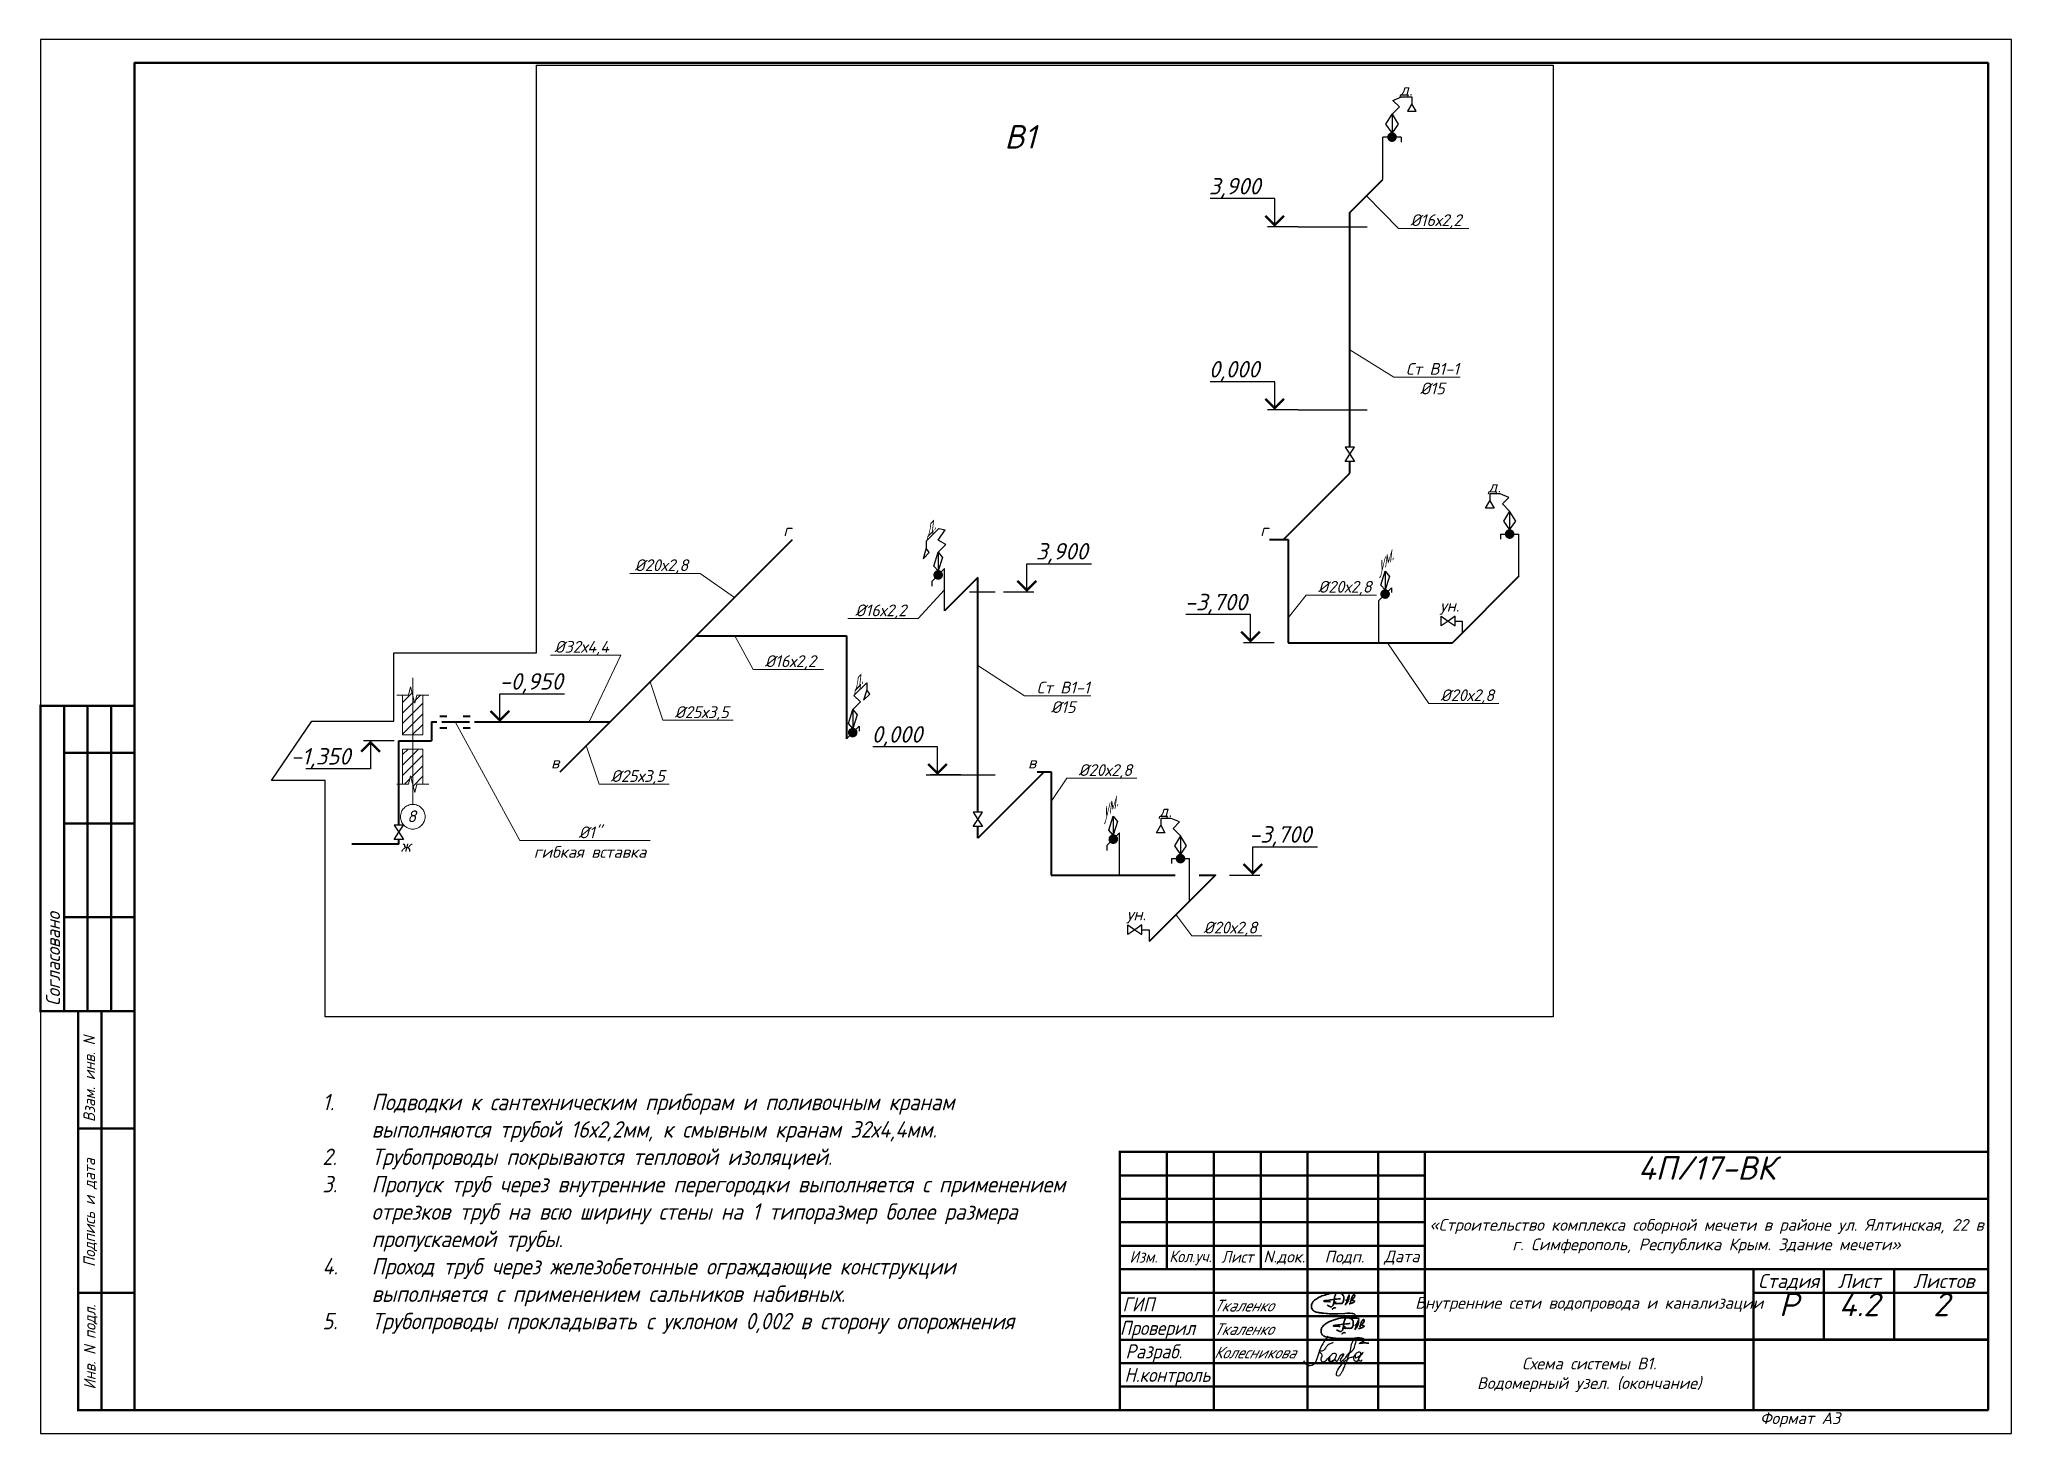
# Paper-space layout 'схема_В1 (2)' of a CAD drawing. Header units: millimetres. Extents: x 0 to 420, y 0 to 297.
# The model-space entities are those that its viewports show. They can reach past a viewport. Long polylines and large blocks are cut down to what shows.
import ezdxf
from ezdxf import colors
from ezdxf.entities.mleader import LeaderData, LeaderLine
from ezdxf.enums import TextEntityAlignment as Align
from ezdxf.math import Vec2, Vec3

# ---------------------------------------------------------------- set-up
doc = ezdxf.new("R2010")
doc.units = ezdxf.units.MM
doc.set_wipeout_variables(frame=1)
doc.linetypes.add('ACAD_ISO07W100', pattern=[3, 0, -3])
doc.layers.add('_ВК-маска', color=255, linetype='Continuous', transparency=0.9)
doc.layers.add('_ВК-Спецификация', color=3, linetype='Continuous', lineweight=15, plot=False, transparency=0.5)
for name, color, linetype, lineweight in [('text', 102, 'Continuous', 15), ('ВК_B1', 5, 'Continuous', 40), ('ВК_frame', 5, 'Continuous', 50), ('ВК_PI Stamp', 7, 'Continuous', 50), ('ВК_text_frame', 140, 'Continuous', 15), ('ОП', 7, 'Continuous', 25), ('основная_05', 7, 'Continuous', 50)]:
    doc.layers.add(name, color=color, linetype=linetype, lineweight=lineweight)
doc.layers.add('ВК_defpoints', color=7, linetype='Continuous', plot=False)
for name, color, linetype in [('ВК_text', 102, 'Continuous'), ('ВК_АР_отметки', 70, 'Continuous'), ('ВК_В1_текст', 5, 'Continuous'), ('ВК_ТЗ_текст', 1, 'Continuous')]:
    doc.layers.add(name, color=color, linetype=linetype)
doc.styles.add('ISOPEUR', font='isocpeui.ttf')
doc.styles.add('note', font='isocpeur.ttf', dxfattribs={"width": 0.9, "oblique": 15})
doc.styles.add('text_frame', font='isocpeur.ttf', dxfattribs={"width": 0.9, "oblique": 15})

psp = doc.layouts.new('схема_В1 (2)')

# ---------------------------------------------------------------- texts
at = {"layer": 'ВК_PI Stamp', "linetype": 'Continuous', "lineweight": 25, "style": 'ISOPEUR', "oblique": 15, "width": 0.9}
for s, p in [('Ткаленко', (250, 26)), ('Ткаленко', (250, 21)), ('Колесникова', (250, 16))]:
    psp.add_text(s, height=2.5, dxfattribs=at).set_placement(p)
at = {"layer": 'ВК_PI Stamp', "linetype": 'Continuous', "lineweight": 25, "style": 'ISOPEUR'}
for s, insert, char_height, width, attachment_point in [('В1{\\H1.4167x; }', (208.75, 278.76), 5, 120, 2), ('4П/17-ВК{\\H1.4167x; }', (355, 59.07), 5, 120, 2), ('«Строительство комплекса соборной мечети в районе ул. Ялтинская, 22 в г. Симферополь, Республика Крым. Здание мечети»', (355, 42.04), 2.5, 120, 5), ('Р{\\H1.4167x; }', (372.5, 30), 5, 15, 2), ('4.2{\\H1.4167x; }', (387.5, 30), 5, 15, 2), ('2{\\H1.4167x; }', (405, 30), 5, 20, 2), ('Внутренние сети водопровода и канализации', (330, 27.5), 2.5, 70, 5), ('Схема системы В1.{\\H1.4167x; }\\PВодомерный узел. (окончание){\\H1.8736x; }', (330, 12.5), 2.5, 70, 5), ('Формат А3{\\H1.4167x; }', (374.95, 2.93), 2.5, 22.7495, 5)]:
    psp.add_mtext(s, dxfattribs=dict(at, insert=insert, char_height=char_height, width=width, attachment_point=attachment_point))
at = {"layer": 'ВК_text', "insert": (56.54, 72.38), "char_height": 3.5, "attachment_point": 1, "style": 'note'}
psp.add_mtext_dynamic_manual_height_columns('\\pi-10.5,l14,t14;1.^IПодводки к сантехническим приборам и поливочным кранам выполняются трубой 16х2,2мм, к смывным кранам 32х4,4мм.\\P2.^IТрубопроводы покрываются тепловой изоляцией.\\P3.^IПропуск труб через внутренние перегородки выполняется с применением отрезков труб на всю ширину стены на 1 типоразмер более размера пропускаемой трубы.\\P4.^IПроход труб через железобетонные ограждающие конструкции выполняется с применением сальников набивных.\\P5.^IТрубопроводы прокладывать с уклоном 0,002 в сторону опорожнения', width=162.6294, gutter_width=17.5, heights=[0], dxfattribs=at)

msp = doc.modelspace()

# ---------------------------------------------------------------- texts
at = {"layer": 'ВК_text', "linetype": 'Continuous', "style": 'ISOPEUR'}
for s, p in [('г', (57753.8, 24481.3)), ('г', (67917.1, 24481.3)), ('в', (52804.1, 19531.5)), ('в', (62967.4, 19531.5)), ('ж', (49601.8, 17755.1))]:
    msp.add_text(s, height=250, dxfattribs=at).set_placement(p)
at = {"layer": 'ВК_АР_отметки', "linetype": 'Continuous', "style": 'ISOPEUR'}
for s, p in [('3,900', (66821.7, 31759.9)), ('0,000', (66821.7, 27859.9)), ('3,900', (63137.7, 23981.7)), ('0,000', (59636.7, 20081.7))]:
    msp.add_text(s, height=350, dxfattribs=at).set_placement(p)
at = {"layer": 'ВК_В1_текст', "linetype": 'Continuous', "style": 'ISOPEUR'}
for s, p in [('-2,850', (45607.6, 25115.9)), ('-3,700', (66307.7, 22899.6)), ('-2,850', (51044.9, 22504.9)), ('-0,950', (51705, 21210.5)), ('-1,350', (47256.3, 19613.8)), ('-3,700', (67678.4, 17949.9))]:
    msp.add_text(s, height=350, dxfattribs=at).set_placement(p)

# ---------------------------------------------------------------- blocks, each defined once
blk = doc.blocks.new('*U335')
blk.add_lwpolyline([(0, 0), (420, 0), (420, 297), (0, 297)], close=True)
at = {"layer": 'text', "color": 0}
for p, q in [((230, 37.51), (230, 57.51)), ((230, 47.55), (230, 31.55))]:
    blk.add_line(p, q, dxfattribs=at)
at = {"layer": 'ВК_frame', "color": 0}
for p, q in [((5, 155), (5, 90)), ((10, 155), (10, 90)), ((15, 155), (15, 90)), ((20, 155), (20, 5)), ((5, 145), (20, 145)), ((5, 130), (20, 130)), ((5, 110), (20, 110)), ((295, 55), (230, 55)), ((295, 50), (230, 50)), ((295, 45), (230, 45)), ((295, 30), (230, 30)), ((295, 25), (230, 25)), ((295, 20), (230, 20)), ((295, 15), (230, 15)), ((295, 10), (230, 10)), ((230, 5), (415, 5)), ((230, 5), (415, 5)), ((230, 5), (415, 5))]:
    blk.add_line(p, q, dxfattribs=at)
at = {"layer": 'ВК_frame', "color": 0, "const_width": 0.5}
blk.add_lwpolyline([(0, 90), (20, 90), (20, 155), (0, 155)], close=True, dxfattribs=at)
for points in [[(20, 5), (8, 5), (8, 90), (20, 90)], [(13, 5), (13, 90)], [(415, 60), (230, 60), (230, 5)], [(240, 60), (240, 35)], [(250, 60), (250, 5)], [(260, 60), (260, 35)], [(270, 5), (270, 60)], [(285, 60), (285, 5)], [(295, 5), (295, 60)], [(415, 50), (295, 50)], [(295, 40), (230, 40)], [(295, 35), (230, 35)], [(415, 35), (295, 35)], [(365, 5), (365, 35)], [(380, 20), (380, 35)], [(395, 35), (395, 20)], [(365, 30), (415, 30)], [(415, 20), (295, 20)]]:
    blk.add_lwpolyline(points, dxfattribs=at)
at = {"layer": 'ВК_frame', "color": 0, "linetype": 'Continuous', "const_width": 0.5}
for points in [[(8, 65), (20, 65)], [(8, 30), (20, 30)]]:
    blk.add_lwpolyline(points, dxfattribs=at)
at = {"layer": 'основная_05'}
blk.add_lwpolyline([(20, 5), (415, 5), (415, 292), (20, 292)], close=True, dxfattribs=at)
at = {"layer": 'ВК_text_frame', "color": 0, "style": 'text_frame', "oblique": 15, "width": 0.9}
blk.add_text('Согласовано', height=3, rotation=90, dxfattribs=at).set_placement((4.15, 91.11))
at = {"layer": 'ВК_text_frame', "color": 0, "linetype": 'Continuous', "style": 'text_frame', "oblique": 15, "width": 0.9}
for s, p in [('Взам. инв. N', (11.61, 66.37)), ('Подпись и дата', (11.62, 35.49)), ('Инв. N подл.', (11.72, 9.39))]:
    blk.add_text(s, height=2.5, rotation=90, dxfattribs=at).set_placement(p)
at = {"layer": 'ВК_text_frame', "color": 0, "style": 'text_frame', "oblique": 15, "width": 0.9}
for s, p in [('Изм.', (235.02, 37.65)), ('Кол.уч.', (245.02, 37.41)), ('Лист', (255.02, 37.65))]:
    blk.add_text(s, height=2.5, dxfattribs=at).set_placement(p, align=Align.MIDDLE)
at = {"layer": 'ВК_text_frame', "color": 0, "style": 'text_frame', "oblique": 15}
for s, p in [('N.док.', (265.02, 37.49)), ('Подп.', (277.84, 37.49)), ('Дата', (290.07, 37.49))]:
    blk.add_text(s, height=2.5, dxfattribs=at).set_placement(p, align=Align.MIDDLE)
at = {"layer": 'ВК_text_frame', "color": 0, "style": 'text_frame', "oblique": 15, "width": 0.962963}
blk.add_text('Стадия', height=3, dxfattribs=at).set_placement((366, 31), (379, 31), align=Align.FIT)
at = {"layer": 'ВК_text_frame', "color": 0, "style": 'text_frame', "oblique": 15}
for s, p in [('Лист', (383, 31)), ('Листов', (399.05, 31))]:
    blk.add_text(s, height=3, dxfattribs=at).set_placement(p)
at = {"layer": 'ВК_text_frame', "color": 0, "style": 'text_frame', "oblique": 15, "width": 0.9}
for s, p in [('ГИП', (233.91, 27.5)), ('Проверил', (237.99, 22.5)), ('Разраб.', (237.22, 17.5)), ('Н.контроль', (240.12, 12.5))]:
    blk.add_text(s, height=3, dxfattribs=at).set_placement(p, align=Align.MIDDLE_CENTER)
blk = doc.blocks.new('A$C77FD01EB')
at = {"layer": 'ОП', "color": 5, "lineweight": 35, "ltscale": 100}
for p, q in [((10021, 9860), (10110, 10097)), ((10110, 10097), (10231, 10450)), ((10231, 10450), (10269, 10561))]:
    blk.add_line(p, q, dxfattribs=at)
for points in [[(20301, 80), (20161, 120), (20161, 120), (19392, 150), (19211, 190), (17761, 200), (17552, 144), (16951, 140), (16671, 120), (16351, 0), (17121, 400), (17375, 532), (17571, 640), (17671, 730), (17841, 820), (18015, 912), (18311, 1150), (18411, 1260), (18491, 1390), (18531, 1480), (18531, 1550), (18531, 1620), (18481, 1680), (18440, 1729), (18337, 1853), (18201, 1940), (18096, 2007), (17931, 2070), (17421, 2220), (17211, 2220), (16311, 2340), (15251, 2320), (14191, 2240), (11201, 2110), (10520, 2080), (9251, 2080), (8431, 2080), (7561, 2080), (6791, 2150), (6182, 2206), (5211, 2270), (4881, 2340), (4511, 2380), (4321, 2380), (4121, 2450), (3921, 2460), (3611, 2476), (3401, 2530), (3127, 2601), (2861, 2601), (2671, 2660), (2501, 2660), (2381, 2710), (1971, 2810), (1646, 2889), (1301, 3070), (1121, 3160), (993, 3224), (851, 3350), (541, 3670), (374, 3843), (111, 4360), (0, 4579), (0, 4810), (1, 5610), (2, 5860), (101, 6260), (231, 6560), (322, 6769), (501, 6990), (691, 7270), (991, 7590), (1281, 7880), (1631, 8130), (1882, 8309), (2146, 8498), (2561, 8730), (3261, 9130), (3611, 9300), (3974, 9476), (4411, 9650), (5081, 9900), (5601, 10070), (6131, 10230), (6434, 10321), (7031, 10490), (7391, 10580), (8341, 10740), (9051, 10850), (9490, 10918), (10051, 10950), (11081, 10950), (11691, 10950), (12131, 10850), (12571, 10680), (12911, 10500), (13181, 10260), (13421, 9920), (13521, 9740), (13601, 9550), (13661, 9390), (13701, 9060), (13701, 8700), (13701, 8360), (13681, 8090), (13611, 7760), (13511, 7390), (13391, 7140), (13151, 6670), (12951, 6490), (12811, 6470), (12671, 6490), (12501, 6480), (12371, 6430), (12181, 6410), (12101, 6420), (11971, 6470), (11721, 6500), (11541, 6450), (11352, 6400), (11111, 6440), (10931, 6440), (10621, 6440), (10271, 6330), (10271, 6330), (10271, 6330), (10271, 6330), (10271, 6330), (10271, 6330), (10271, 6330), (10271, 6330), (10271, 6330), (10271, 6330), (10271, 6330), (10271, 6330), (10271, 6330), (10271, 6330), (10271, 6330), (10271, 6330), (10271, 6330), (10271, 6330), (10271, 6330), (10271, 6330), (10271, 6330), (10271, 6330), (10271, 6330), (10271, 6330), (10271, 6330)], [(7981, 7090), (7911, 7150), (7841, 7190), (7776, 7228), (7671, 7250), (7511, 7270), (7371, 7288), (7141, 7310), (6981, 7320), (6781, 7332), (6541, 7340), (6281, 7340), (5941, 7340), (5441, 7340), (5341, 7360), (5268, 7375), (5231, 7410), (5185, 7454), (5140, 7498), (5161, 7550), (5231, 7570), (5408, 7621), (5781, 7670), (6181, 7710), (6811, 7790), (7321, 7880), (7901, 7990), (8481, 8080), (9051, 8160), (9481, 8200), (9901, 8240), (10741, 8330), (11471, 8400), (11961, 8440), (12211, 8460), (12261, 8450), (12321, 8430)], [(6581, 5840), (6851, 5640), (6973, 5549), (7191, 5460), (7411, 5370), (7721, 5190), (8061, 5060), (8261, 5020), (8431, 5030), (8581, 5130), (8771, 5310), (8961, 5510), (9121, 5700), (9211, 5940), (9305, 6189), (9421, 6640), (9461, 6980), (9531, 7500), (9601, 8130), (9703, 8843)], [(9703, 8843), (9751, 9090), (9811, 9250), (9871, 9420), (9931, 9620), (10021, 9860)], [(14361, 5770), (14461, 6080), (14651, 6430), (14823, 6747), (14971, 7200), (15121, 7650), (15251, 8230), (15391, 8590), (15492, 8850), (15628, 9198), (15791, 9660), (15891, 9940), (15961, 10080), (15981, 10090), (16001, 10090), (16011, 10090), (16031, 10080), (16031, 10060), (16011, 9960), (15989, 9847), (15953, 9668), (15941, 9420), (15931, 9220), (15921, 9020), (15911, 8810), (15891, 8630), (15881, 8540), (15801, 8310), (15741, 8070), (15611, 7860), (15381, 7350), (15191, 6929), (15046, 6608), (14975, 6449)], [(18146, 10200), (18251, 10160), (18311, 10080), (18351, 9980), (18381, 9830), (18381, 9670), (18361, 9570), (18331, 9420), (18261, 9240), (18091, 8950), (18023, 8833), (17921, 8730), (17751, 8550), (17571, 8360), (17471, 8240), (17341, 8090), (17271, 7960), (17241, 7850), (17261, 7760), (17371, 7710), (17531, 7670), (17821, 7670), (17941, 7650), (18081, 7600), (18241, 7520), (18311, 7450), (18361, 7370), (18371, 7350), (18361, 7310), (18331, 7240), (18171, 7100), (18059, 7002), (17801, 6840), (17481, 6720), (17261, 6640), (17059, 6566), (16771, 6480), (16591, 6430), (16411, 6390), (16191, 6320), (15999, 6259)], [(16511, 6900), (16621, 7330), (16701, 7590), (16780, 7844), (17081, 8910), (17211, 9250), (17371, 9530), (17581, 9810), (17791, 10060), (17931, 10160), (18071, 10200), (18146, 10200)], [(10321, 4530), (10121, 4570), (9992, 4596), (9821, 4603), (9561, 4577), (9358, 4516), (9231, 4400), (9085, 4266), (8981, 4172), (8891, 4020), (8931, 4140), (8950, 4197), (8931, 4250), (8916, 4292), (8841, 4350)], [(9921, 7350), (9841, 7130), (9801, 6900), (9743, 6566), (9700, 6320), (9679, 6199)], [(10191, 7290), (10121, 7060), (10060, 6857), (10001, 6663), (9950, 6497), (9950, 6350)], [(14441, 7690), (14561, 7820), (14711, 7880), (14930, 7968), (15281, 7968), (15801, 7968), (15871, 7960)]]:
    blk.add_lwpolyline(points, dxfattribs=at)
blk = doc.blocks.new('подпис_колесникова')
at = {"layer": 'ОП', "lineweight": 25, "ltscale": 100}
for points in [[(1454714, 104026), (1454520, 103670), (1454372, 103401), (1454251, 103421), (1454207, 103498)], [(1454830, 103890), (1454680, 103800), (1454589, 103709), (1454528, 103701), (1454583, 103648), (1454568, 103539), (1454590, 103482), (1454650, 103490), (1454684, 103516), (1454759, 103591), (1454739, 103571), (1454726, 103521), (1454729, 103510), (1454770, 103482), (1454840, 103501), (1454881, 103568), (1454899, 103631), (1454888, 103649), (1454850, 103659), (1454840, 103659), (1454797, 103635), (1454771, 103609), (1454749, 103570), (1454749, 103560), (1454770, 103490), (1454870, 103519), (1454900, 103489), (1454939, 103530), (1455021, 103641), (1455050, 103650), (1454999, 103561), (1454980, 103509), (1454988, 103491), (1455030, 103510), (1455115, 103595), (1455152, 103659), (1455190, 103680), (1455301, 103851), (1455311, 103969), (1455231, 103889), (1455190, 103729), (1455142, 103585), (1455110, 103482), (1455070, 103391), (1455033, 103299), (1454999, 103241), (1454981, 103209), (1454961, 103180), (1454910, 103180), (1454899, 103220), (1454980, 103380), (1455071, 103491), (1455134, 103536), (1455210, 103580), (1455280, 103599), (1455303, 103638), (1455261, 103565), (1455296, 103504), (1455360, 103504), (1455367, 103531), (1455404, 103594), (1455419, 103650), (1455411, 103680), (1455380, 103689), (1455351, 103681), (1455320, 103660), (1455300, 103621), (1455299, 103571), (1455470, 103680), (1455372, 103535), (1455378, 103510), (1455420, 103499), (1455440, 103510), (1455440, 103519)]]:
    blk.add_spline(points, degree=3, dxfattribs=at)
blk = doc.blocks.new('_None')
blk = doc.blocks.new('*U19')
at = {"lineweight": 15}
h = blk.add_hatch(dxfattribs=at)
h.set_pattern_fill('ANSI31', color=256, scale=50, style=0)
h.set_pattern_definition([(45, (1524.6, -16.17), (-112.253, 112.253), [])])
h.paths.add_polyline_path([(216, 974), (85, 974), (42, 799), (-46, 1149), (-90, 974), (-217, 974), (-217, 123), (216, 123)])
h = blk.add_hatch(dxfattribs=at)
h.set_pattern_fill('ANSI31', color=256, scale=50, style=0)
h.set_pattern_definition([(45, (1524.6, 0), (-112.253, 112.253), [])])
h.paths.add_polyline_path([(216, -176), (-217, -176), (-217, -925), (-90, -925), (-46, -750), (42, -1100), (85, -925), (216, -925)])
at = {"lineweight": 15, "ltscale": 100}
blk.add_line((0, 1340), (0, -1356), dxfattribs=at)
at = {"lineweight": 15}
blk.add_line((0, 158), (0, -158), dxfattribs=at)
at = {"linetype": 'ByBlock', "lineweight": 15}
for points in [[(339, 974), (85, 974), (42, 799), (-46, 1149), (-90, 974), (-343, 974)], [(339, -925), (85, -925), (42, -1100), (-46, -750), (-90, -925), (-343, -925)]]:
    blk.add_lwpolyline(points, dxfattribs=at)
at = {"lineweight": 15}
for points in [[(216, 974), (216, 123), (-217, 123), (-217, 974)], [(-217, -925), (-217, -176), (216, -176), (216, -925)]]:
    blk.add_lwpolyline(points, dxfattribs=at)
at = {"lineweight": 15, "ltscale": 100}
blk.add_circle((0, -1619), 263, dxfattribs=at)
at = {"lineweight": 15, "ltscale": 100, "style": 'ISOPEUR'}
blk.add_attdef('ОСЬ', (-118, -1734), '', height=250, dxfattribs=at)
blk = doc.blocks.new('*U42')
at = {"color": 0, "linetype": 'ByBlock', "lineweight": 30}
for p, q in [((-150, 250), (0, 250)), ((0, 250), (0, 0))]:
    blk.add_line(p, q, dxfattribs=at)
for points in [[(-453, 350), (-301, 250), (-453, 150), (-453, 350)], [(-150, 350), (-301, 250), (-150, 150), (-150, 350)]]:
    blk.add_lwpolyline(points, dxfattribs=at)
at = {"style": 'ISOPEUR'}
blk.add_text('ун.', height=250, dxfattribs=at).set_placement((-271, 576), align=Align.MIDDLE_CENTER)
at = {"layer": '_ВК-Спецификация', "style": 'ISOPEUR'}
blk.add_attdef('ДУ', text='', height=50, dxfattribs=at).set_placement((-196, 767), align=Align.CENTER)
blk = doc.blocks.new('*U40')
at = {"color": 0, "linetype": 'ByBlock', "lineweight": 30}
for p, q in [((-615, 1757), (-615, 1610)), ((-393, 1757), (-615, 1757)), ((-212, 1682), (-393, 1757)), ((-349, 1545), (-212, 1682)), ((-193, 1389), (-349, 1545)), ((-193, 1389), (-193, 988)), ((-385, 900), (0, 900)), ((-385, 900), (-385, 794)), ((0, 0), (0, 900))]:
    blk.add_line(p, q, dxfattribs=at)
for points in [[(-615, 1610), (-524, 1452), (-707, 1452)], [(-62, 1175), (-193, 1389), (-323, 1175), (-193, 988)]]:
    blk.add_lwpolyline(points, close=True, dxfattribs=at)
at = {"color": 0, "linetype": 'ByBlock', "lineweight": 30, "const_width": 102}
blk.add_lwpolyline([(-142, 900, -1), (-244, 900, -1)], format="xyb", close=True, dxfattribs=at)
at = {"color": 0, "lineweight": -2, "style": 'ISOPEUR'}
blk.add_text('д.', height=250, dxfattribs=at).set_placement((-516, 1911), align=Align.MIDDLE_CENTER)
at = {"layer": '_ВК-Спецификация', "style": 'ISOPEUR'}
blk.add_attdef('ДУ', text='', height=50, dxfattribs=at).set_placement((549, 1178), align=Align.CENTER)
blk = doc.blocks.new('*U43')
at = {"color": 0, "linetype": 'ByBlock', "lineweight": 30}
for p, q in [((0, 900), (0, 1847)), ((136, 1526), (299, 1688)), ((162, 1825), (434, 2096)), ((299, 1688), (162, 1825)), ((434, 2096), (434, 1950)), ((136, 1526), (136, 1124)), ((272, 1172), (0, 900)), ((272, 1172), (272, 1067))]:
    blk.add_line(p, q, dxfattribs=at)
for points in [[(434, 1950), (369, 1726), (498, 1856)], [(44, 1226), (136, 1526), (228, 1411), (136, 1124)]]:
    blk.add_lwpolyline(points, close=True, dxfattribs=at)
at = {"color": 0, "linetype": 'ByBlock', "lineweight": 30, "const_width": 102}
blk.add_lwpolyline([(85, 1036, 1), (187, 1036, 1)], format="xyb", close=True, dxfattribs=at)
at = {"color": 0, "lineweight": -2, "style": 'ISOPEUR', "oblique": 45}
blk.add_text('д.', height=250, rotation=45, dxfattribs=at).set_placement((185, 2090), align=Align.MIDDLE_CENTER)
at = {"layer": '_ВК-Спецификация', "style": 'ISOPEUR'}
blk.add_attdef('ДУ', text='', height=50, dxfattribs=at).set_placement((549, 1178), align=Align.CENTER)
blk = doc.blocks.new('*U44')
at = {"color": 0, "linetype": 'ByBlock', "lineweight": 30}
for p, q in [((-395, 1481), (-123, 1753)), ((-136, 1507), (13, 1728)), ((-123, 1753), (13, 1728)), ((-395, 1481), (-395, 1335)), ((26, 1416), (-136, 1507)), ((-136, 1253), (26, 1416)), ((0, 900), (-272, 628)), ((-136, 1253), (-136, 852)), ((0, 0), (0, 900)), ((-272, 628), (-272, 522))]:
    blk.add_line(p, q, dxfattribs=at)
for points in [[(-395, 1335), (-459, 1111), (-330, 1241)], [(-228, 954), (-136, 1253), (-44, 1139), (-136, 852)]]:
    blk.add_lwpolyline(points, close=True, dxfattribs=at)
at = {"color": 0, "linetype": 'ByBlock', "lineweight": 30, "const_width": 102}
blk.add_lwpolyline([(-187, 764, 1), (-85, 764, 1)], format="xyb", close=True, dxfattribs=at)
at = {"color": 0, "lineweight": -2, "style": 'ISOPEUR', "oblique": 45}
blk.add_text('д.', height=250, rotation=45, dxfattribs=at).set_placement((-362, 1735), align=Align.MIDDLE_CENTER)
at = {"layer": '_ВК-Спецификация', "style": 'ISOPEUR'}
blk.add_attdef('ДУ', text='', height=50, dxfattribs=at).set_placement((549, 1178), align=Align.CENTER)
blk = doc.blocks.new('*U41')
at = {"color": 0, "linetype": 'ByBlock', "lineweight": 30}
for p, q in [((212, 1682), (393, 1757)), ((349, 1545), (212, 1682)), ((393, 1757), (615, 1757)), ((615, 1757), (615, 1610)), ((193, 1389), (349, 1545)), ((193, 1389), (193, 988)), ((0, 0), (0, 900)), ((385, 900), (0, 900)), ((385, 900), (385, 794))]:
    blk.add_line(p, q, dxfattribs=at)
for points in [[(62, 1175), (193, 1389), (323, 1175), (193, 988)], [(615, 1610), (524, 1452), (707, 1452)]]:
    blk.add_lwpolyline(points, close=True, dxfattribs=at)
at = {"color": 0, "linetype": 'ByBlock', "lineweight": 30, "const_width": 102}
blk.add_lwpolyline([(142, 900, 1), (244, 900, 1)], format="xyb", close=True, dxfattribs=at)
at = {"color": 0, "lineweight": -2, "style": 'ISOPEUR'}
blk.add_text('д.', height=250, dxfattribs=at).set_placement((495, 1911), align=Align.MIDDLE_CENTER)
at = {"layer": '_ВК-Спецификация', "style": 'ISOPEUR'}
blk.add_attdef('ДУ', text='', height=50, dxfattribs=at).set_placement((549, 1178), align=Align.CENTER)
blk = doc.blocks.new('*U112')
blk.add_wipeout([(0, 0), (151, 100), (151, -100)]).dxf.layer = '_ВК-маска'
blk.add_wipeout([(0, 0), (151, 100), (151, -100)]).dxf.layer = '_ВК-маска'
blk.add_wipeout([(151, 100), (151, -100), (0, 0)]).dxf.layer = '_ВК-маска'
at = {"linetype": 'ByBlock', "lineweight": 30}
blk.add_lwpolyline([(151, 100), (0, 0), (151, -100), (151, 100)], dxfattribs=at)
blk.add_wipeout([(0, 0), (-152, 100), (-152, -100)]).dxf.layer = '_ВК-маска'
blk.add_lwpolyline([(-152, 100), (0, 0), (-152, -100), (-152, 100)], dxfattribs=at)
at = {"layer": '_ВК-Спецификация', "style": 'ISOPEUR'}
blk.add_attdef('ДУ', text='', height=50, dxfattribs=at).set_placement((235, 165), align=Align.CENTER)
blk = doc.blocks.new('*U109')
blk.add_wipeout([(-107, -207), (-107, -7), (0, 0)]).dxf.layer = '_ВК-маска'
blk.add_wipeout([(107, 207), (107, 7), (0, 0)]).dxf.layer = '_ВК-маска'
at = {"linetype": 'ByBlock', "lineweight": 30}
for points in [[(-107, -207), (0, 0), (-107, -7), (-107, -207)], [(107, 7), (0, 0), (107, 207), (107, 7)]]:
    blk.add_lwpolyline(points, dxfattribs=at)
at = {"layer": '_ВК-Спецификация', "style": 'ISOPEUR'}
blk.add_attdef('ДУ', text='', height=50, dxfattribs=at).set_placement((235, 165), align=Align.CENTER)
blk = doc.blocks.new('*U32')
at = {"color": 0, "linetype": 'ByBlock', "lineweight": 30}
for p, q in [((136, 1526), (136, 1124)), ((272, 1172), (0, 900)), ((0, 0), (0, 900)), ((272, 1172), (272, 1067))]:
    blk.add_line(p, q, dxfattribs=at)
blk.add_lwpolyline([(44, 1226), (136, 1526), (228, 1411), (136, 1124)], close=True, dxfattribs=at)
at = {"color": 0, "linetype": 'ByBlock', "lineweight": 30, "const_width": 102}
blk.add_lwpolyline([(85, 1036, 1), (187, 1036, 1)], format="xyb", close=True, dxfattribs=at)
at = {"color": 0, "lineweight": -2, "style": 'ISOPEUR', "oblique": 45}
blk.add_text('ум.', height=250, rotation=45, dxfattribs=at).set_placement((86, 1716), align=Align.MIDDLE_CENTER)
at = {"layer": '_ВК-Спецификация', "style": 'ISOPEUR'}
blk.add_attdef('ДУ', text='', height=50, dxfattribs=at).set_placement((495, 1185), align=Align.CENTER)
blk = doc.blocks.new('*U30')
at = {"color": 0, "linetype": 'ByBlock', "lineweight": 30}
for p, q in [((0, 900), (-272, 628)), ((-136, 1253), (-136, 852)), ((0, 0), (0, 900)), ((-272, 628), (-272, 522))]:
    blk.add_line(p, q, dxfattribs=at)
at = {"color": 0, "linetype": 'ByBlock', "lineweight": 30, "const_width": 102}
blk.add_lwpolyline([(-187, 764, 1), (-85, 764, 1)], format="xyb", close=True, dxfattribs=at)
at = {"color": 0, "linetype": 'ByBlock', "lineweight": 30}
blk.add_lwpolyline([(-228, 954), (-136, 1253), (-44, 1139), (-136, 852)], close=True, dxfattribs=at)
at = {"color": 0, "lineweight": -2, "style": 'ISOPEUR', "oblique": 45}
blk.add_text('ум.', height=250, rotation=45, dxfattribs=at).set_placement((-262, 1419), align=Align.MIDDLE_CENTER)
at = {"layer": '_ВК-Спецификация', "style": 'ISOPEUR'}
blk.add_attdef('ДУ', text='', height=50, dxfattribs=at).set_placement((495, 1185), align=Align.CENTER)

# ---------------------------------------------------------------- linework, layer by layer
at = {"layer": 'ВК_B1'}
for p, q in [((69824.4, 31373.8), (70531.5, 32080.9)), ((69824.4, 26375.7), (69824.4, 31373.8)), ((69824.4, 25823.8), (69824.4, 26072.7)), ((68410.2, 24409.6), (69824.4, 25823.8)), ((52997.1, 19459.9), (57946.9, 24409.6)), ((68510.2, 24409.6), (68510.2, 22209.6)), ((61896.2, 23595.7), (61189.1, 22888.6)), ((61896.2, 18597.5), (61896.2, 23595.7)), ((73424.4, 23623.8), (72010.2, 22209.6)), ((55896.3, 22359), (59096.3, 22359)), ((59096.3, 22359), (59096.3, 20159)), ((68510.2, 22209.6), (72010.2, 22209.6)), ((50432.8, 20645.5), (50582.8, 20645.5)), ((50932.8, 20645.5), (51082.8, 20645.5)), ((50257.8, 20520.5), (50370.2, 20520.5)), ((50257.8, 20520.5), (50257.8, 20120.5)), ((50432.8, 20395.5), (50582.8, 20395.5)), ((50478.9, 20520.5), (51064, 20520.5)), ((50932.8, 20395.5), (51082.8, 20395.5)), ((51172.8, 20520.5), (54057.8, 20520.5)), ((49557.8, 20120.5), (50257.8, 20120.5)), ((49557.8, 18322.4), (49557.8, 20120.5)), ((63310.5, 19459.9), (61896.2, 18045.7)), ((63160.5, 19459.9), (63460.5, 19459.9)), ((63460.5, 19459.9), (63460.5, 17259.9)), ((61896.2, 18045.7), (61896.2, 18294.5)), ((49557.8, 17920.5), (49557.8, 18019.4))]:
    msp.add_line(p, q, dxfattribs=at)
at = {"layer": 'ВК_B1', "linetype": 'ACAD_ISO07W100'}
msp.add_line((49557.8, 17920.5), (44557.8, 17920.5), dxfattribs=at)
at = {"layer": 'ВК_B1'}
for points in [[(68110.2, 24409.6), (68510.2, 24409.6)], [(45330.4, 23193.2), (45148.9, 23011.7), (49648.9, 23011.7)], [(49648.9, 23011.7), (49289.2, 22651.9)], [(49073.7, 22436.4), (47176.2, 20539)], [(46961.9, 20324.7), (46142.8, 19505.5)], [(46749.8, 20112.6), (44599.8, 20112.6)], [(63460.5, 17259.9), (66104.4, 17259.9)], [(66613.1, 17259.9), (66960.5, 17259.9), (65546.2, 15845.7)]]:
    msp.add_lwpolyline(points, dxfattribs=at)
at = {"layer": 'ВК_defpoints', "color": 5}
msp.add_lwpolyline([(23147.6, 36314.1), (74220.8, 36314.1), (74220.8, 14137.5), (23147.6, 14137.5)], close=True, dxfattribs=at)
at = {"layer": 'ВК_АР_отметки', "linetype": 'Continuous'}
for p, q in [((68224.2, 31669.9), (66846.7, 31669.9)), ((68224.2, 31069.9), (68224.2, 31669.9)), ((68724.2, 31069.9), (68074.2, 31069.9)), ((68224.2, 27769.9), (66846.7, 27769.9)), ((68224.2, 27169.9), (68224.2, 27769.9)), ((68724.2, 27169.9), (68074.2, 27169.9)), ((62942.5, 23291.7), (62942.5, 23891.7)), ((62942.5, 23891.7), (64320, 23891.7)), ((62442.5, 23291.7), (63092.5, 23291.7)), ((61039.2, 19991.7), (59661.7, 19991.7)), ((61039.2, 19391.7), (61039.2, 19991.7)), ((61539.2, 19391.7), (60889.2, 19391.7))]:
    msp.add_line(p, q, dxfattribs=at)
at = {"layer": 'ВК_АР_отметки'}
for p, q in [((68724.2, 31069.9), (70197.5, 31069.9)), ((68724.2, 27169.9), (70197.5, 27169.9)), ((61718.7, 23291.7), (62269.4, 23291.7)), ((60796, 19391.7), (62269.4, 19391.7))]:
    msp.add_line(p, q, dxfattribs=at)
at = {"layer": 'ВК_АР_отметки', "linetype": 'Continuous'}
for points in [[(68424.2, 31305.2, 50, 50, 0), (68224.2, 31105.2, 50, 50, 0), (68024.2, 31305.2, 50, 50, 0)], [(68424.2, 27405.2, 50, 50, 0), (68224.2, 27205.2, 50, 50, 0), (68024.2, 27405.2, 50, 50, 0)], [(62742.5, 23527.1, 50, 50, 0), (62942.5, 23327.1, 50, 50, 0), (63142.5, 23527.1, 50, 50, 0)], [(61239.2, 19627.1, 50, 50, 0), (61039.2, 19427.1, 50, 50, 0), (60839.2, 19627.1, 50, 50, 0)]]:
    msp.add_lwpolyline(points, format="xyseb", dxfattribs=at)
at = {"layer": 'ВК_В1_текст', "linetype": 'Continuous'}
for p, q in [((47010.1, 25025.9), (45632.6, 25025.9)), ((47010.1, 24425.9), (47010.1, 25025.9)), ((47510.1, 24425.9), (46860.1, 24425.9)), ((50328, 23011.7), (50978, 23011.7)), ((50828, 23011.7), (50828, 22411.7)), ((67710.2, 22809.6), (66332.7, 22809.6)), ((67710.2, 22209.6), (67710.2, 22809.6)), ((50828, 22411.7), (52205.5, 22411.7)), ((68210.2, 22209.6), (67560.2, 22209.6)), ((51714.4, 20520.5), (51714.4, 21120.5)), ((51714.4, 21120.5), (53091.9, 21120.5)), ((51214.4, 20520.5), (51569.6, 20520.5)), ((49457.8, 20120.5), (48807.8, 20120.5)), ((48957.8, 20120.5), (48957.8, 19520.5)), ((48957.8, 19520.5), (47580.3, 19520.5)), ((67760.5, 17259.9), (67760.5, 17859.9)), ((67760.5, 17859.9), (69138, 17859.9)), ((67260.5, 17259.9), (67910.5, 17259.9))]:
    msp.add_line(p, q, dxfattribs=at)
for points in [[(47210.1, 24661.3, 50, 50, 0), (47010.1, 24461.3, 50, 50, 0), (46810.1, 24661.3, 50, 50, 0)], [(50628, 22776.4, 50, 50, 0), (50828, 22976.4, 50, 50, 0), (51028, 22776.4, 50, 50, 0)], [(67910.2, 22445, 50, 50, 0), (67710.2, 22245, 50, 50, 0), (67510.2, 22445, 50, 50, 0)], [(51514.4, 20755.9, 50, 50, 0), (51714.4, 20555.9, 50, 50, 0), (51914.4, 20755.9, 50, 50, 0)], [(49157.8, 19885.2, 50, 50, 0), (48957.8, 20085.2, 50, 50, 0), (48757.8, 19885.2, 50, 50, 0)], [(67560.5, 17495.2, 50, 50, 0), (67760.5, 17295.2, 50, 50, 0), (67960.5, 17495.2, 50, 50, 0)]]:
    msp.add_lwpolyline(points, format="xyseb", dxfattribs=at)

# ---------------------------------------------------------------- block references
msp.add_blockref('*U19', (49857.8, 20120.5)).add_auto_attribs({'ОСЬ': '8'})
at = {"layer": 'ВК_B1'}
for name, p, values in [('*U41', (70531.5, 32080.9), {'ДУ': 'душду15'}), ('*U40', (73424.4, 23623.8), {'ДУ': 'душду15'}), ('*U44', (61189.1, 22888.6), {'ДУ': 'душду15'}), ('*U32', (70441.4, 22209.6), {'ДУ': 'умду15'}), ('*U42', (72222.3, 22421.8), {'ДУ': 'унду15'}), ('*U43', (59096.3, 19259), {'ДУ': 'душду15'}), ('*U30', (64920.5, 17259.9), {'ДУ': 'умду15'}), ('*U40', (66409.6, 16709), {'ДУ': 'душду15'}), ('*U42', (65546.2, 15845.7), {'ДУ': 'унду15'})]:
    msp.add_blockref(name, p, dxfattribs=at).add_auto_attribs(values)
at = {"layer": 'ВК_B1', "rotation": 90}
for p in [(46898.9, 23011.7), (47798.9, 23011.7), (48698.9, 23011.7), (49347.1, 23011.7)]:
    msp.add_blockref('*U42', p, dxfattribs=at).add_auto_attribs({'ДУ': 'унду15'})

msp.set_redraw_order([(e.dxf.handle, doc.entitydb.next_handle()) for e in msp.query("TEXT MTEXT ATTDEF DIMENSION ARC_DIMENSION")])  # texts and dimensions are drawn at this point

# ---------------------------------------------------------------- leaders
at = {"layer": 'ВК_В1_текст', "linetype": 'Continuous'}
ml = msp.add_multileader_mtext('Standard', dxfattribs=at)
ml.set_content('%%C16х2,2', color=256, style='ISOPEUR')
ml.set_leader_properties(lineweight=15)
ml.set_arrow_properties(name='NONE')
ml.build(insert=Vec2(0, 0))
ml.multileader.update_dxf_attribs({"text_left_attachment_type": 6, "text_right_attachment_type": 6, "dogleg_length": 0.1, "arrow_head_size": 400, "scale": 100})
ctx = ml.context
ctx.base_point, ctx.scale, ctx.char_height, ctx.arrow_head_size, ctx.landing_gap_size, ctx.plane_origin = Vec3(70875.5, 31036.1), 100, 250, 400, 200, Vec3(64434, 21952.9)
ctx.left_attachment, ctx.right_attachment, ctx.text_align_type = 6, 6, 1
notes = []
notes.append((ctx, [(1, (1, 1, 0), (70865.5, 31036.1), (1, 0), 10, [(0, [(70178, 31727.4)], 0, [])])]))
ctx.mtext.insert, ctx.mtext.alignment, ctx.mtext.flow_direction = Vec3(71660.3, 31336.1), 2, 5
ml = msp.add_multileader_mtext('Standard', dxfattribs=at)
ml.set_content('Ст В1-1\\P%%C15', color=256, style='ISOPEUR')
ml.set_leader_properties(lineweight=15)
ml.set_arrow_properties(name='NONE')
ml.build(insert=Vec2(0, 0))
ml.multileader.update_dxf_attribs({"text_left_attachment_type": 6, "text_right_attachment_type": 6, "dogleg_length": 0.1, "arrow_head_size": 400, "scale": 100})
ctx = ml.context
ctx.base_point, ctx.scale, ctx.char_height, ctx.arrow_head_size, ctx.landing_gap_size, ctx.plane_origin = Vec3(70773.2, 27867.6), 100, 250, 400, 200, Vec3(64129.5, 19226)
ctx.left_attachment, ctx.right_attachment, ctx.text_align_type = 6, 6, 1
notes.append((ctx, [(1, (1, 1, 0), (70763.2, 27867.6), (1, 0), 10, [(0, [(69824.4, 28448.8)], 0, [])])]))
ctx.mtext.insert, ctx.mtext.alignment, ctx.mtext.flow_direction = Vec3(71585.9, 28167.6), 2, 5
ml = msp.add_multileader_mtext('Standard', dxfattribs=at)
ml.set_content('%%C20х2,8', color=256, style='ISOPEUR')
ml.set_leader_properties(lineweight=15)
ml.set_arrow_properties(name='NONE')
ml.build(insert=Vec2(0, 0))
ml.multileader.update_dxf_attribs({"text_left_attachment_type": 6, "text_right_attachment_type": 6, "dogleg_length": 0.1, "arrow_head_size": 400, "scale": 100})
ctx = ml.context
ctx.base_point, ctx.scale, ctx.char_height, ctx.arrow_head_size, ctx.landing_gap_size, ctx.plane_origin = Vec3(54342.1, 23685.8), 100, 250, 400, 200, Vec3(47901, 14602.6)
ctx.left_attachment, ctx.right_attachment, ctx.text_align_type = 6, 6, 1
notes.append((ctx, [(0, (1, 1, 0), (55979.4, 23685.8), (-1, 0), 10, [(0, [(56710.4, 23173.2)], 0, [])])]))
ctx.mtext.insert, ctx.mtext.alignment, ctx.mtext.flow_direction = Vec3(55155.7, 23985.8), 2, 5
ml = msp.add_multileader_mtext('Standard', dxfattribs=at)
ml.set_content('%%C50х6,9', color=256, style='ISOPEUR')
ml.set_leader_properties(lineweight=15)
ml.set_arrow_properties(name='NONE')
ml.build(insert=Vec2(0, 0))
ml.multileader.update_dxf_attribs({"text_left_attachment_type": 6, "text_right_attachment_type": 6, "dogleg_length": 0.1, "arrow_head_size": 400, "scale": 100})
ctx = ml.context
ctx.base_point, ctx.scale, ctx.char_height, ctx.arrow_head_size, ctx.landing_gap_size, ctx.plane_origin = Vec3(46659.5, 23651), 100, 250, 400, 200, Vec3(39458.8, 13111.7)
ctx.left_attachment, ctx.right_attachment, ctx.text_align_type = 6, 6, 1
notes.append((ctx, [(1, (1, 1, 0), (46649.5, 23651), (1, 0), 10, [(0, [(46078, 23011.7)], 0, [])])]))
ctx.mtext.insert, ctx.mtext.alignment, ctx.mtext.flow_direction = Vec3(47473, 23951), 2, 5
ml = msp.add_multileader_mtext('Standard', dxfattribs=at)
ml.set_content('%%C16х2,2', color=256, style='ISOPEUR')
ml.set_leader_properties(lineweight=15)
ml.set_arrow_properties(name='NONE')
ml.build(insert=Vec2(0, 0))
ml.multileader.update_dxf_attribs({"text_left_attachment_type": 6, "text_right_attachment_type": 6, "dogleg_length": 0.1, "arrow_head_size": 400, "scale": 100})
ctx = ml.context
ctx.base_point, ctx.scale, ctx.char_height, ctx.arrow_head_size, ctx.landing_gap_size, ctx.plane_origin = Vec3(59044.5, 22723.6), 100, 250, 400, 200, Vec3(52993.2, 13627.1)
ctx.left_attachment, ctx.right_attachment, ctx.text_align_type = 6, 6, 1
notes.append((ctx, [(0, (1, 1, 0), (60624, 22723.6), (-1, 0), 10, [(0, [(61189.1, 23338.6)], 0, [])])]))
ctx.mtext.insert, ctx.mtext.alignment, ctx.mtext.flow_direction = Vec3(59829.2, 23023.6), 2, 5
ml = msp.add_multileader_mtext('Standard', dxfattribs=at)
ml.set_content('%%C20х2,8', color=256, style='ISOPEUR')
ml.set_leader_properties(lineweight=15)
ml.set_arrow_properties(name='NONE')
ml.build(insert=Vec2(0, 0))
ml.multileader.update_dxf_attribs({"text_left_attachment_type": 6, "text_right_attachment_type": 6, "dogleg_length": 0.1, "arrow_head_size": 400, "scale": 100})
ctx = ml.context
ctx.base_point, ctx.scale, ctx.char_height, ctx.arrow_head_size, ctx.landing_gap_size, ctx.plane_origin = Vec3(68906.5, 23225.7), 100, 250, 400, 200, Vec3(62465, 14142.5)
ctx.left_attachment, ctx.right_attachment, ctx.text_align_type = 6, 6, 1
notes.append((ctx, [(1, (1, 1, 0), (68896.5, 23225.7), (1, 0), 10, [(0, [(68510.2, 22736.4)], 0, [])])]))
ctx.mtext.insert, ctx.mtext.alignment, ctx.mtext.flow_direction = Vec3(69720.1, 23525.7), 2, 5
ml = msp.add_multileader_mtext('Standard', dxfattribs=at)
ml.set_content('%%C16х2,2', color=256, style='ISOPEUR')
ml.set_leader_properties(lineweight=15)
ml.set_arrow_properties(name='NONE')
ml.build(insert=Vec2(0, 0))
ml.multileader.update_dxf_attribs({"text_left_attachment_type": 6, "text_right_attachment_type": 6, "dogleg_length": 0.1, "arrow_head_size": 400, "scale": 100})
ctx = ml.context
ctx.base_point, ctx.scale, ctx.char_height, ctx.arrow_head_size, ctx.landing_gap_size, ctx.plane_origin = Vec3(57118.8, 21641.6), 100, 250, 400, 200, Vec3(50677.3, 12558.3)
ctx.left_attachment, ctx.right_attachment, ctx.text_align_type = 6, 6, 1
notes.append((ctx, [(1, (1, 1, 0), (57108.8, 21641.6), (1, 0), 10, [(0, [(56720.9, 22359)], 0, [])])]))
ctx.mtext.insert, ctx.mtext.alignment, ctx.mtext.flow_direction = Vec3(57903.6, 21941.6), 2, 5
ml = msp.add_multileader_mtext('Standard', dxfattribs=at)
ml.set_content('%%C32х4,4', color=256, style='ISOPEUR')
ml.set_leader_properties(lineweight=15)
ml.set_arrow_properties(name='NONE')
ml.build(insert=Vec2(0, 0))
ml.multileader.update_dxf_attribs({"text_left_attachment_type": 6, "text_right_attachment_type": 6, "dogleg_length": 0.1, "arrow_head_size": 400, "scale": 100})
ctx = ml.context
ctx.base_point, ctx.scale, ctx.char_height, ctx.arrow_head_size, ctx.landing_gap_size, ctx.plane_origin = Vec3(52630.2, 21947.3), 100, 250, 400, 200, Vec3(45986.5, 13305.6)
ctx.left_attachment, ctx.right_attachment, ctx.text_align_type = 6, 6, 1
notes.append((ctx, [(0, (1, 1, 0), (54292.5, 21947.3), (-1, 0), 10, [(0, [(53613.2, 20520.5)], 0, [])])]))
ctx.mtext.insert, ctx.mtext.alignment, ctx.mtext.flow_direction = Vec3(53456.4, 22247.3), 2, 5
ml = msp.add_multileader_mtext('Standard', dxfattribs=at)
ml.set_content('%%C20х2,8', color=256, style='ISOPEUR')
ml.set_leader_properties(lineweight=15)
ml.set_arrow_properties(name='NONE')
ml.build(insert=Vec2(0, 0))
ml.multileader.update_dxf_attribs({"text_left_attachment_type": 6, "text_right_attachment_type": 6, "dogleg_length": 0.1, "arrow_head_size": 400, "scale": 100})
ctx = ml.context
ctx.base_point, ctx.scale, ctx.char_height, ctx.arrow_head_size, ctx.landing_gap_size, ctx.plane_origin = Vec3(71515.8, 20915.2), 100, 250, 400, 200, Vec3(65074.3, 11832)
ctx.left_attachment, ctx.right_attachment, ctx.text_align_type = 6, 6, 1
notes.append((ctx, [(1, (1, 1, 0), (71505.8, 20915.2), (1, 0), 10, [(0, [(70628.6, 22209.6)], 0, [])])]))
ctx.mtext.insert, ctx.mtext.alignment, ctx.mtext.flow_direction = Vec3(72329.4, 21215.2), 2, 5
ml = msp.add_multileader_mtext('Standard', dxfattribs=at)
ml.set_content('Ст В1-1\\P%%C15', color=256, style='ISOPEUR')
ml.set_leader_properties(lineweight=15)
ml.set_arrow_properties(name='NONE')
ml.build(insert=Vec2(0, 0))
ml.multileader.update_dxf_attribs({"text_left_attachment_type": 6, "text_right_attachment_type": 6, "dogleg_length": 0.1, "arrow_head_size": 400, "scale": 100})
ctx = ml.context
ctx.base_point, ctx.scale, ctx.char_height, ctx.arrow_head_size, ctx.landing_gap_size, ctx.plane_origin = Vec3(62904.7, 21079.3), 100, 250, 400, 200, Vec3(56676.2, 23683.4)
ctx.left_attachment, ctx.right_attachment, ctx.text_align_type = 6, 6, 1
notes.append((ctx, [(1, (1, 1, 0), (62894.7, 21079.3), (1, 0), 10, [(0, [(61896.2, 21726.7)], 0, [])])]))
ctx.mtext.insert, ctx.mtext.alignment, ctx.mtext.flow_direction = Vec3(63717.3, 21379.3), 2, 5
ml = msp.add_multileader_mtext('Standard', dxfattribs=at)
ml.set_content('%%C50х6,9', color=256, style='ISOPEUR')
ml.set_leader_properties(lineweight=15)
ml.set_arrow_properties(name='NONE')
ml.build(insert=Vec2(0, 0))
ml.multileader.update_dxf_attribs({"text_left_attachment_type": 6, "text_right_attachment_type": 6, "dogleg_length": 0.1, "arrow_head_size": 400, "scale": 100})
ctx = ml.context
ctx.base_point, ctx.scale, ctx.char_height, ctx.arrow_head_size, ctx.landing_gap_size, ctx.plane_origin = Vec3(47973, 20826.1), 100, 250, 400, 200, Vec3(40857.5, 11736.2)
ctx.left_attachment, ctx.right_attachment, ctx.text_align_type = 6, 6, 1
notes.append((ctx, [(1, (1, 1, 0), (47963, 20826.1), (1, 0), 10, [(0, [(47775.6, 21138.3)], 0, [])])]))
ctx.mtext.insert, ctx.mtext.alignment, ctx.mtext.flow_direction = Vec3(48786.4, 21126.1), 2, 5
ml = msp.add_multileader_mtext('Standard', dxfattribs=at)
ml.set_content('%%C25х3,5', color=256, style='ISOPEUR')
ml.set_leader_properties(lineweight=15)
ml.set_arrow_properties(name='NONE')
ml.build(insert=Vec2(0, 0))
ml.multileader.update_dxf_attribs({"text_left_attachment_type": 6, "text_right_attachment_type": 6, "dogleg_length": 0.1, "arrow_head_size": 400, "scale": 100})
ctx = ml.context
ctx.base_point, ctx.scale, ctx.char_height, ctx.arrow_head_size, ctx.landing_gap_size, ctx.plane_origin = Vec3(55198.2, 20556), 100, 250, 400, 200, Vec3(48756.8, 11472.8)
ctx.left_attachment, ctx.right_attachment, ctx.text_align_type = 6, 6, 1
notes.append((ctx, [(1, (1, 1, 0), (55188.2, 20556), (1, 0), 10, [(0, [(54916.6, 21379.4)], 0, [])])]))
ctx.mtext.insert, ctx.mtext.alignment, ctx.mtext.flow_direction = Vec3(56014.6, 20856), 2, 5
ml = msp.add_multileader_mtext('Standard', dxfattribs=at)
ml.set_content('%%C1"\\Pгибкая вставка', color=256, style='ISOPEUR')
ml.set_leader_properties(lineweight=15)
ml.set_arrow_properties(name='NONE')
ml.build(insert=Vec2(0, 0))
ml.multileader.update_dxf_attribs({"text_left_attachment_type": 6, "text_right_attachment_type": 6, "dogleg_length": 0.1, "arrow_head_size": 400, "scale": 100})
ctx = ml.context
ctx.base_point, ctx.scale, ctx.char_height, ctx.arrow_head_size, ctx.landing_gap_size, ctx.plane_origin = Vec3(52149.3, 17993.9), 100, 250, 400, 200, Vec3(45505.6, 9352.2)
ctx.left_attachment, ctx.right_attachment, ctx.text_align_type = 6, 6, 1
notes.append((ctx, [(1, (1, 1, 0), (52139.3, 17993.9), (1, 0), 10, [(0, [(50759.1, 20520.5)], 0, [])])]))
ctx.mtext.insert, ctx.mtext.alignment, ctx.mtext.flow_direction = Vec3(53634.7, 18293.9), 2, 5
ml = msp.add_multileader_mtext('Standard', dxfattribs=at)
ml.set_content('%%C25х3,5', color=256, style='ISOPEUR')
ml.set_leader_properties(lineweight=15)
ml.set_arrow_properties(name='NONE')
ml.build(insert=Vec2(0, 0))
ml.multileader.update_dxf_attribs({"text_left_attachment_type": 6, "text_right_attachment_type": 6, "dogleg_length": 0.1, "arrow_head_size": 400, "scale": 100})
ctx = ml.context
ctx.base_point, ctx.scale, ctx.char_height, ctx.arrow_head_size, ctx.landing_gap_size, ctx.plane_origin = Vec3(53836.5, 19194.2), 100, 250, 400, 200, Vec3(47395, 10111)
ctx.left_attachment, ctx.right_attachment, ctx.text_align_type = 6, 6, 1
notes.append((ctx, [(1, (1, 1, 0), (53826.5, 19194.2), (1, 0), 10, [(0, [(53554.9, 20017.6)], 0, [])])]))
ctx.mtext.insert, ctx.mtext.alignment, ctx.mtext.flow_direction = Vec3(54652.9, 19494.2), 2, 5
ml = msp.add_multileader_mtext('Standard', dxfattribs=at)
ml.set_content('%%C20х2,8', color=256, style='ISOPEUR')
ml.set_leader_properties(lineweight=15)
ml.set_arrow_properties(name='NONE')
ml.build(insert=Vec2(0, 0))
ml.multileader.update_dxf_attribs({"text_left_attachment_type": 6, "text_right_attachment_type": 6, "dogleg_length": 0.1, "arrow_head_size": 400, "scale": 100})
ctx = ml.context
ctx.base_point, ctx.scale, ctx.char_height, ctx.arrow_head_size, ctx.landing_gap_size, ctx.plane_origin = Vec3(63801.7, 19321.4), 100, 250, 400, 200, Vec3(57415.3, 9192.7)
ctx.left_attachment, ctx.right_attachment, ctx.text_align_type = 6, 6, 1
notes.append((ctx, [(1, (1, 1, 0), (63791.7, 19321.4), (1, 0), 10, [(0, [(63460.5, 18830)], 0, [])])]))
ctx.mtext.insert, ctx.mtext.alignment, ctx.mtext.flow_direction = Vec3(64615.3, 19621.4), 2, 5
ml = msp.add_multileader_mtext('Standard', dxfattribs=at)
ml.set_content('%%C20х2,8', color=256, style='ISOPEUR')
ml.set_leader_properties(lineweight=15)
ml.set_arrow_properties(name='NONE')
ml.build(insert=Vec2(0, 0))
ml.multileader.update_dxf_attribs({"text_left_attachment_type": 6, "text_right_attachment_type": 6, "dogleg_length": 0.1, "arrow_head_size": 400, "scale": 100})
ctx = ml.context
ctx.base_point, ctx.scale, ctx.char_height, ctx.arrow_head_size, ctx.landing_gap_size, ctx.plane_origin = Vec3(66466, 15965.5), 100, 250, 400, 200, Vec3(60024.5, 6882.2)
ctx.left_attachment, ctx.right_attachment, ctx.text_align_type = 6, 6, 1
notes.append((ctx, [(1, (1, 1, 0), (66456, 15965.5), (1, 0), 10, [(0, [(66120.6, 16420)], 0, [])])]))
ctx.mtext.insert, ctx.mtext.alignment, ctx.mtext.flow_direction = Vec3(67279.6, 16265.5), 2, 5
at = {"layer": 'ВК_ТЗ_текст', "linetype": 'Continuous'}
ml = msp.add_multileader_mtext('Standard', dxfattribs=at)
ml.set_content('%%C32х4,4', color=256, style='ISOPEUR')
ml.set_leader_properties(lineweight=15)
ml.set_arrow_properties(name='NONE')
ml.build(insert=Vec2(0, 0))
ml.multileader.update_dxf_attribs({"text_left_attachment_type": 6, "text_right_attachment_type": 6, "dogleg_length": 0.1, "arrow_head_size": 400, "scale": 100})
ctx = ml.context
ctx.base_point, ctx.scale, ctx.char_height, ctx.arrow_head_size, ctx.landing_gap_size, ctx.plane_origin = Vec3(92147.7, 19681.5), 100, 250, 400, 200, Vec3(97470, 12167.7)
ctx.left_attachment, ctx.right_attachment, ctx.text_align_type = 6, 6, 1
notes.append((ctx, [(0, (1, 1, 0), (92137.7, 19681.5), (1, 0), 10, [(0, [(92284.3, 20400.3)], 0, [])])]))
ctx.mtext.insert, ctx.mtext.rotation, ctx.mtext.width, ctx.mtext.defined_height, ctx.mtext.alignment, ctx.mtext.flow_direction = Vec3(92973.8, 19981.5), 6.2831853, 501.929, 594.3, 2, 5
for ctx, leaders in notes:
    for number, flags, end, landing, length, lines in leaders:
        leader = LeaderData()
        leader.index, (leader.has_last_leader_line, leader.has_dogleg_vector, leader.attachment_direction) = number, flags
        leader.last_leader_point, leader.dogleg_vector, leader.dogleg_length = Vec3(end), Vec3(landing), length
        for number, points, colour, breaks in lines:
            line = LeaderLine()
            line.index, line.vertices, line.color, line.breaks = number, Vec3.list(points), colors.encode_raw_color(colour), breaks
            leader.lines.append(line)
        ctx.leaders.append(leader)

# ---------------------------------------------------------------- next in the draw order: block references
at = {"layer": 'ВК_B1', "rotation": 90}
for p, values in [((69824.4, 26224.2), {'ДУ': 'ду15'}), ((61896.2, 18446), {'ДУ': 'ду15'}), ((49557.8, 18170.9), {'ДУ': 'ду25'})]:
    msp.add_blockref('*U112', p, dxfattribs=at).add_auto_attribs(values)
at = {"layer": 'ВК_B1'}
msp.add_blockref('*U109', (47069.1, 20431.8), dxfattribs=at).add_auto_attribs({'ДУ': 'ду40'})

# ---------------------------------------------------------------- linework, layer by layer
at = {"layer": 'ВК_defpoints'}
psp.add_lwpolyline([(322.3, 88.76), (60.64, 88.76), (60.64, 139.13), (49.17, 139.13), (57.8, 151.76), (75.25, 151.76), (75.25, 166.35), (105.65, 166.35), (105.65, 291.51), (322.3, 291.51), (322.3, 88.76)], close=True, dxfattribs=at)

# ---------------------------------------------------------------- block references
psp.add_blockref('*U335', (0, 0))
at = {"layer": 'ОП', "lineweight": 25, "ltscale": 100, "xscale": 0.0005, "yscale": 0.0005, "zscale": 0.0005}
for p in [(270.85, 24.48), (272.87, 19.2)]:
    psp.add_blockref('A$C77FD01EB', p, dxfattribs=at)
at = {"layer": 'ОП', "lineweight": 25, "xscale": 0.01, "yscale": 0.01, "zscale": 0.01}
psp.add_blockref('подпис_колесникова', (-14272.85, -1019.52), dxfattribs=at)

psp.set_redraw_order([(e.dxf.handle, doc.entitydb.next_handle()) for e in psp.query("TEXT MTEXT ATTDEF DIMENSION ARC_DIMENSION")])  # texts and dimensions are drawn at this point

# ---------------------------------------------------------------- viewports
at = {"layer": 'ВК_defpoints'}
vp = psp.add_viewport(center=(185.74, 190.14), size=(273.13, 202.7553), view_center_point=(60500.61, 24375.31), view_height=20275.5301, dxfattribs=at)
vp.frozen_layers = ['_ВК-Спецификация']
vp.dxf.flags = 0x10000  # cut along an outline
vp.dxf.clipping_boundary_handle = psp.add_lwpolyline([(322.3, 88.76), (60.64, 88.76), (60.64, 139.13), (49.17, 139.13), (57.8, 151.76), (75.25, 151.76), (75.25, 166.35), (105.65, 166.35), (105.65, 291.51), (322.3, 291.51), (322.3, 88.76)], format="xyb", close=True, dxfattribs={"invisible": 1}).dxf.handle

doc.saveas('drawing.dxf')
